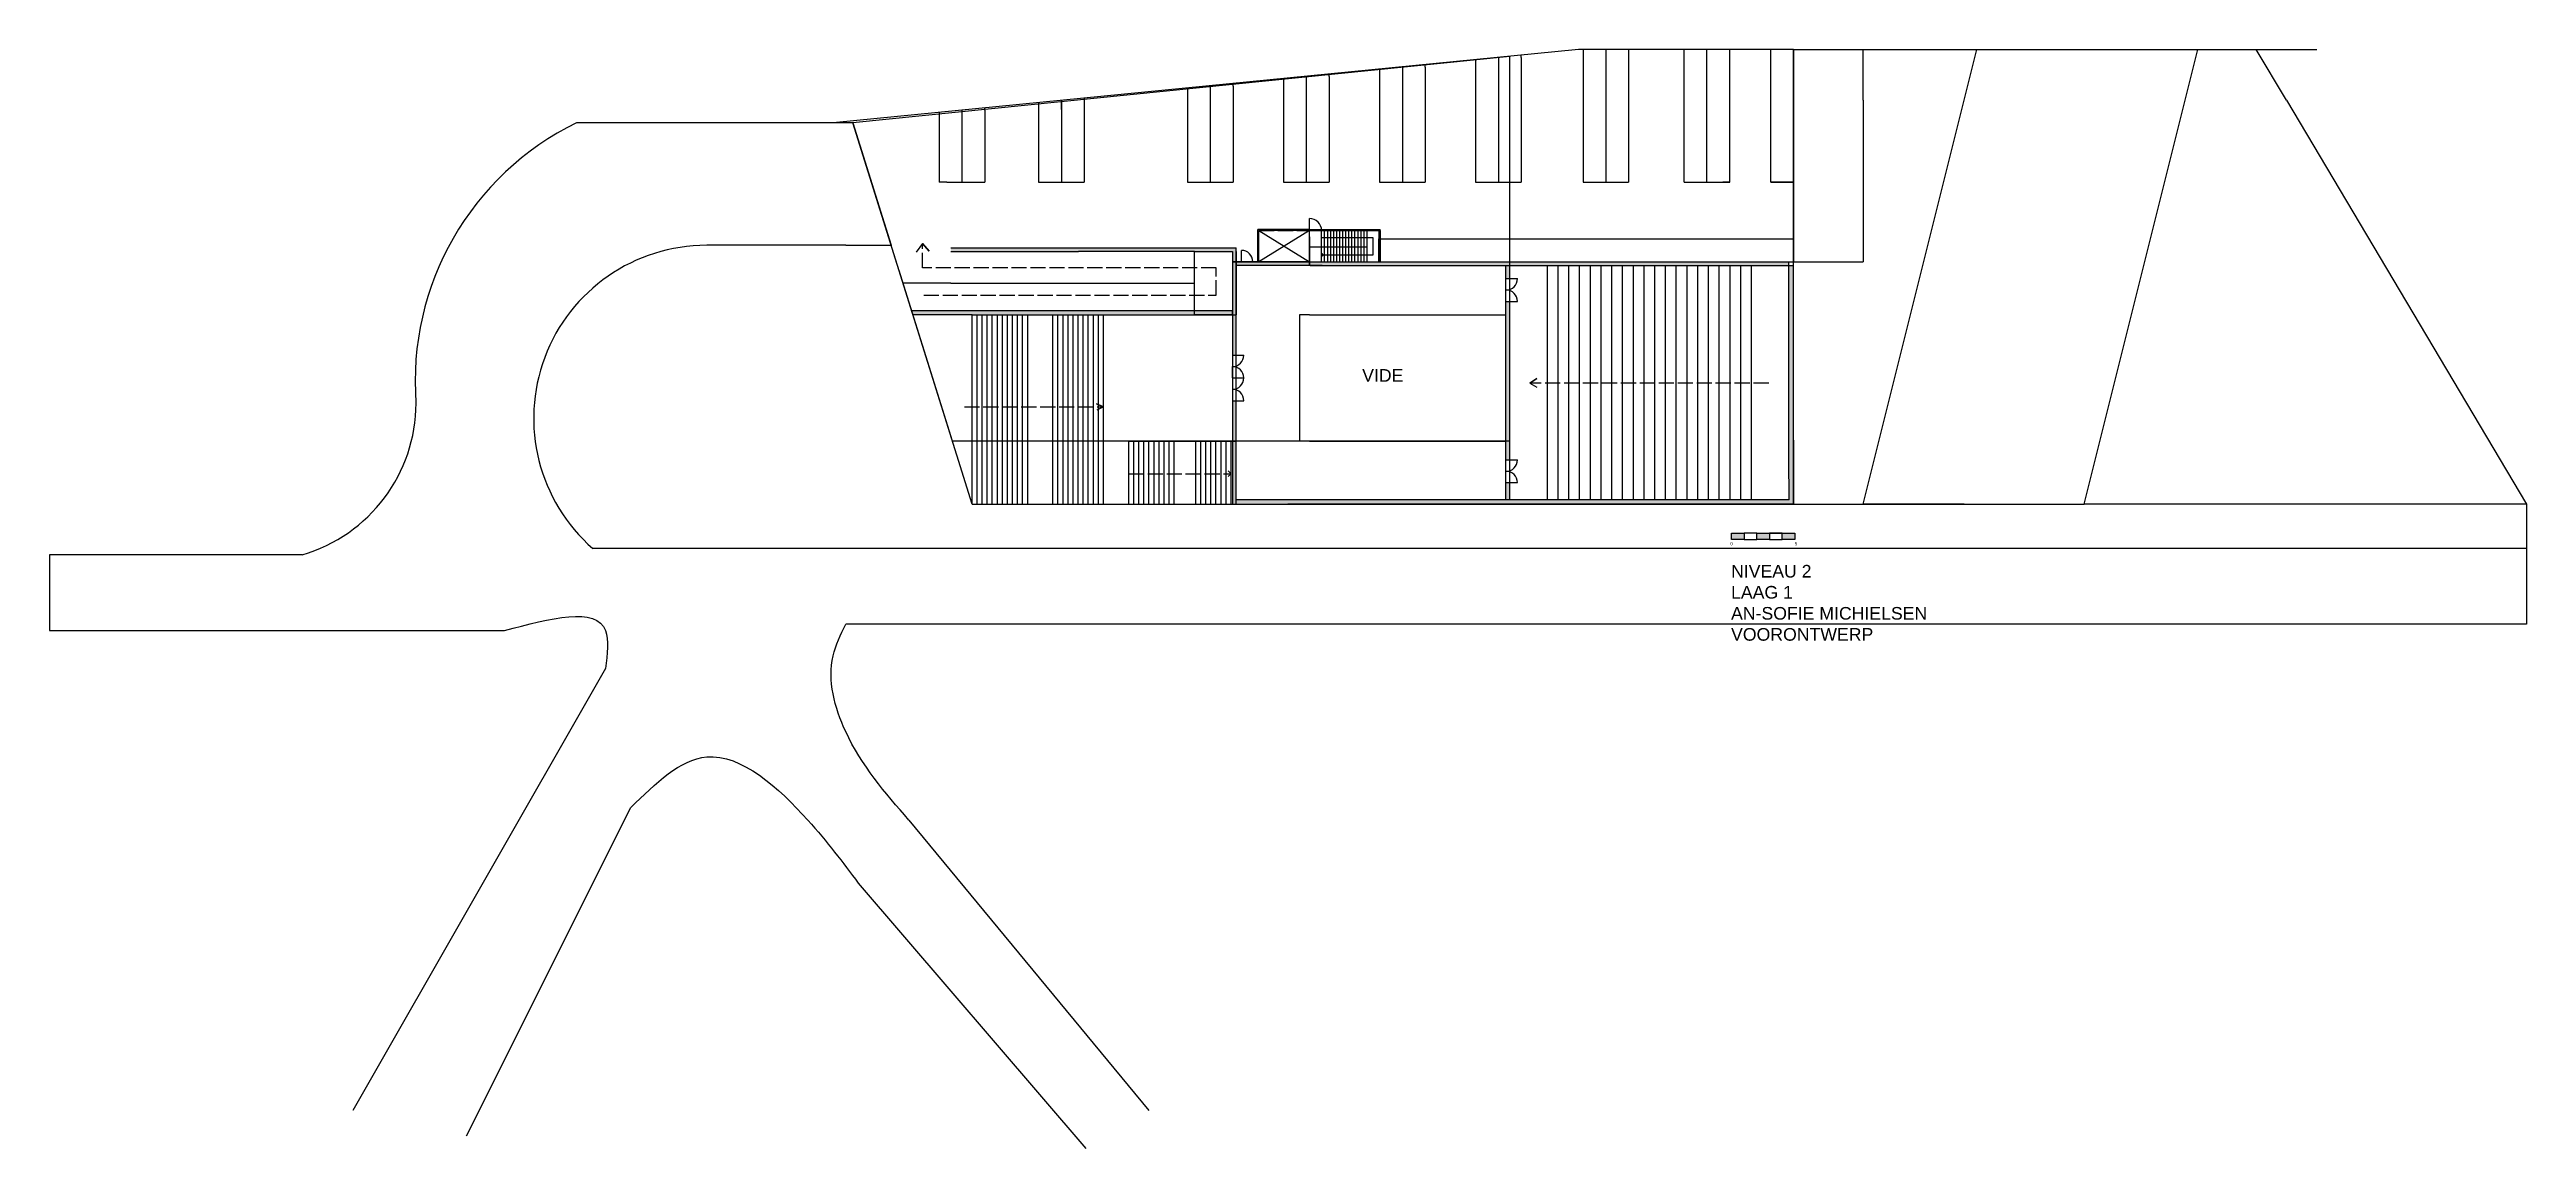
# Model space of a CAD drawing. Header units: millimetres. Extents: x -5657 to 14604, y -1609 to 1885.
# Drawn here: x -3123 to -1163, y 1004 to 1874 of the extents above; entities that cross this region are included whole.
import ezdxf

# ---------------------------------------------------------------- set-up
doc = ezdxf.new("R2010")
doc.units = ezdxf.units.MM
doc.linetypes.add('ACAD_ISO02W100', pattern=[15, 12, -3])
for name, color, linetype in [('gelijkvloers', 7, 'Continuous'), ('laag 2.1', 7, 'Continuous'), ('laag 4.2', 7, 'Continuous')]:
    doc.layers.add(name, color=color, linetype=linetype)
doc.styles.get("Standard").update_dxf_attribs({"font": 'arial.ttf'})

msp = doc.modelspace()

# ---------------------------------------------------------------- texts
at = {"linetype": 'Continuous', "char_height": 2.5, "attachment_point": 1}
for s, width, insert in [('0', 4, (-1793, 1484)), ('5', 9, (-1742, 1484))]:
    msp.add_mtext_dynamic_manual_height_columns(s, width=width, gutter_width=12.5, heights=[0], dxfattribs=dict(at, insert=insert))
at = {"layer": 'gelijkvloers', "linetype": 'Continuous', "ltscale": 2, "insert": (-1792.4, 1466), "char_height": 10, "attachment_point": 1}
msp.add_mtext_dynamic_manual_height_columns('NIVEAU 2\\PLAAG 1\\PAN-SOFIE MICHIELSEN\\PVOORONTWERP', width=323, gutter_width=12.5, heights=[0], dxfattribs=at)
at = {"layer": 'laag 4.2', "linetype": 'Continuous', "insert": (-2084.3, 1621), "char_height": 10, "attachment_point": 1}
msp.add_mtext_dynamic_manual_height_columns('VIDE', width=65.124, gutter_width=12.5, heights=[0], dxfattribs=at)

# ---------------------------------------------------------------- hatches: boundary and pattern name
at = {"linetype": 'Continuous', "transparency": 33554539}
h = msp.add_hatch(color=256, dxfattribs=at)
h.dxf.hatch_style = 1
h.paths.add_polyline_path([(-1782, 1491), (-1792, 1491), (-1792, 1486), (-1782, 1486)])
h.paths.add_polyline_path([(-1762, 1491), (-1772, 1491), (-1772, 1486), (-1762, 1486)])
h.paths.add_polyline_path([(-1742, 1491), (-1752, 1491), (-1752, 1486), (-1742, 1486)])
at = {"layer": 'gelijkvloers', "linetype": 'ACAD_ISO02W100', "transparency": 33554687}
h = msp.add_hatch(color=256, dxfattribs=at)
h.dxf.hatch_style = 1
h.paths.add_polyline_path([(-2184, 1664), (-2187, 1664), (-2187, 1632), (-2184, 1632)])
h.paths.add_polyline_path([(-2184, 1596), (-2187, 1596), (-2187, 1564), (-2184, 1564)])
h.paths.add_polyline_path([(-2184, 1564), (-2187, 1564), (-2187, 1514), (-2184, 1514)])
h.paths.add_polyline_path([(-1743, 1517.5), (-1743, 1696.4), (-1743, 1702.9), (-1746.6, 1702.9), (-1746.6, 1550.5), (-1746.5, 1517.5), (-1967.5, 1517.5), (-2126, 1517.5), (-2184, 1517.5), (-2184, 1514), (-2181, 1514), (-2063, 1514), (-1743, 1514)])
h.paths.add_polyline_path([(-1967.5, 1674.6), (-1970.5, 1674.6), (-1970.5, 1549.1), (-1967.5, 1549.1)], flags=17)
h.paths.add_polyline_path([(-1746.6, 1706), (-2126, 1706), (-2126, 1703), (-2125.5, 1702.9), (-1746.6, 1702.9)])
h.paths.add_polyline_path([(-1967.5, 1702.9), (-1970.5, 1702.9), (-1970.5, 1692.6), (-1967.5, 1692.6)], flags=17)
h.paths.add_polyline_path([(-1967.5, 1531.1), (-1970.5, 1531.1), (-1970.5, 1517.5), (-1967.5, 1517.5)], flags=17)
h.paths.add_polyline_path([(-2126, 1706), (-2184, 1706), (-2184, 1703), (-2129, 1703), (-2126, 1703)])
h.paths.add_polyline_path([(-2126, 1731.6), (-2166, 1731.6), (-2167, 1731.6), (-2167, 1730.6), (-2167, 1725.6), (-2167, 1706), (-2166, 1706), (-2166, 1725.6), (-2166, 1730.6), (-2126, 1730.6)])
h.paths.add_polyline_path([(-2070, 1731.6), (-2071, 1731.6), (-2116.5, 1731.6, -0.026095), (-2116.4, 1730.6), (-2071, 1730.6), (-2071, 1706), (-2070, 1706), (-2070, 1730.6)])
at = {"layer": 'gelijkvloers', "linetype": 'Continuous', "transparency": 33554687}
h = msp.add_hatch(color=256, dxfattribs=at)
h.dxf.hatch_style = 1
h.paths.add_polyline_path([(-2184, 1717), (-2409.8, 1717), (-2409.8, 1714), (-2308.9, 1714), (-2217, 1714), (-2187, 1714), (-2187, 1706), (-2184, 1706)])
h.paths.add_polyline_path([(-2184, 1706), (-2187, 1706), (-2187, 1664), (-2184, 1664)])
h = msp.add_hatch(color=256, dxfattribs=at)
h.dxf.hatch_style = 1
h.paths.add_polyline_path([(-2409.9, 1667), (-2440.8, 1667), (-2439.9, 1664), (-2409.9, 1664)])
h.paths.add_polyline_path([(-2217, 1667), (-2409.9, 1667), (-2409.9, 1664), (-2393, 1664), (-2217, 1664)])
h.paths.add_polyline_path([(-2187, 1667), (-2217, 1667), (-2217, 1664), (-2187, 1664)])

# ---------------------------------------------------------------- linework, layer by layer
at = {"linetype": 'Continuous'}
for p, q in [((-1913, 1874), (-2503, 1816)), ((-1743, 1874), (-1913, 1874)), ((-1743, 1514), (-1743, 1874)), ((-1743, 1874), (-1329, 1874)), ((-1743, 1514), (-1743, 1874)), ((-1743, 1874), (-1743, 1827)), ((-1743, 1874), (-1743, 1827)), ((-1688, 1834), (-1688, 1874)), ((-1608, 1834), (-1598, 1874)), ((-1433, 1834), (-1423, 1874)), ((-1353, 1834), (-1376.8, 1874)), ((-1743, 1827), (-1743, 1827)), ((-1743, 1827), (-1743, 1748)), ((-1688, 1834), (-1688, 1706)), ((-2487.4, 1816), (-2706, 1816)), ((-2393, 1514), (-2487.4, 1816)), ((-1743, 1748), (-1743, 1706)), ((-2126, 1706), (-2126, 1730.6)), ((-1743, 1634.7), (-1743, 1709.7)), ((-1743, 1706), (-1688, 1706)), ((-1743, 1564.7), (-1743, 1634.7)), ((-1743, 1564.7), (-1743, 1514)), ((-2393, 1514), (-2300, 1514)), ((-2393, 1514), (-1743, 1514)), ((-2300, 1514), (-2222, 1514)), ((-2222, 1514), (-2202, 1514)), ((-2202, 1514), (-2126, 1514)), ((-2035, 1514), (-2143, 1514)), ((-1949, 1514), (-2035, 1514)), ((-1819, 1514), (-1949, 1514)), ((-1743, 1514), (-1819, 1514)), ((-1819, 1514), (-1819, 1514)), ((-1792, 1486), (-1792, 1491)), ((-1792, 1491), (-1782, 1491)), ((-1772, 1491), (-1782, 1491)), ((-1782, 1491), (-1782, 1486)), ((-1782, 1491), (-1782, 1486)), ((-1772, 1486), (-1772, 1491)), ((-1772, 1491), (-1742, 1491)), ((-1752, 1491), (-1762, 1491)), ((-1762, 1491), (-1762, 1486)), ((-1752, 1486), (-1752, 1491)), ((-1742, 1491), (-1742, 1486)), ((-1782, 1486), (-1792, 1486)), ((-1782, 1486), (-1772, 1486)), ((-1762, 1486), (-1772, 1486)), ((-1762, 1486), (-1752, 1486)), ((-1742, 1486), (-1752, 1486))]:
    msp.add_line(p, q, dxfattribs=at)
for p, q in [((-1743, 1514), (-1743, 1834)), ((-1688, 1514), (-1608, 1834)), ((-1513, 1514), (-1433, 1834)), ((-1353, 1834), (-1163, 1514)), ((-2493, 1719), (-2603, 1719)), ((-2493, 1719), (-2457.1, 1719)), ((-2450.9, 1699.4), (-2432.5, 1640.2)), ((-2432.5, 1640.2), (-2409.8, 1567.7)), ((-2393, 1514), (-1743, 1514)), ((-1608, 1514), (-1688, 1514)), ((-1433, 1514), (-1513, 1514)), ((-1163, 1514), (-1513, 1514)), ((-1163, 1514), (-1163, 1479)), ((-2923, 1474), (-3123, 1474)), ((-3123, 1474), (-3123, 1414)), ((-2493, 1479), (-2693, 1479)), ((-1163, 1479), (-2493, 1479)), ((-1163, 1479), (-1163, 1419)), ((-3123, 1414), (-2763, 1414)), ((-1163, 1419), (-2493, 1419)), ((-2683, 1384), (-2883, 1034)), ((-2793, 1014), (-2663, 1274)), ((-2443, 1264), (-2253, 1034)), ((-2483, 1214), (-2303, 1004))]:
    msp.add_line(p, q)
msp.add_arc((-2605.9, 1611.4), 227.8, 116.0683, 184.3864, dxfattribs=at)
for centre, radius, start, end in [((-2603, 1582.1), 136.9, 90, 228.8879), ((-2958, 1594), 125, 286.2602, 0)]:
    msp.add_arc(centre, radius, start, end)
for points in [[(-2763, 1414), (-2683, 1414), (-2683, 1384)], [(-2443, 1264), (-2493, 1334), (-2503, 1394), (-2493, 1419)], [(-2663, 1274), (-2603, 1314), (-2523, 1264), (-2483, 1214)]]:
    msp.add_spline(points, degree=3)
at = {"layer": 'gelijkvloers', "linetype": 'Continuous'}
for p, q in [((-2034.5, 1860), (-2034.5, 1862.1)), ((-1994.5, 1866), (-1994.5, 1769)), ((-1976.5, 1867.8), (-1976.5, 1769)), ((-1958.5, 1867.8), (-1958.5, 1869.5)), ((-1958.5, 1867.8), (-1958.5, 1769)), ((-1909.5, 1874), (-1909.5, 1769)), ((-1891.5, 1874), (-1891.5, 1769)), ((-1873.5, 1874), (-1873.5, 1769)), ((-1829.5, 1769), (-1829.5, 1873.5)), ((-1811.5, 1769), (-1811.5, 1873.5)), ((-1793.5, 1769), (-1793.5, 1873.5)), ((-1761, 1769), (-1761, 1874)), ((-2222.5, 1843.6), (-2222.5, 1769)), ((-2204.5, 1845.1), (-2204.5, 1769)), ((-2186.5, 1845.1), (-2186.5, 1847.1)), ((-2186.5, 1845.1), (-2186.5, 1769)), ((-2146.5, 1851), (-2146.5, 1769)), ((-2128.5, 1852.6), (-2128.5, 1769)), ((-2110.5, 1852.6), (-2110.5, 1854.6)), ((-2110.5, 1852.6), (-2110.5, 1769)), ((-2070.5, 1858.5), (-2070.5, 1769)), ((-2052.5, 1860), (-2052.5, 1769)), ((-2034.5, 1860), (-2034.5, 1769)), ((-2419, 1824.3), (-2419, 1769)), ((-2401, 1826), (-2401, 1769)), ((-2383, 1826), (-2383, 1827.8)), ((-2383, 1826), (-2383, 1769)), ((-2340.3, 1832), (-2340.3, 1769)), ((-2322.3, 1826.5), (-2322.3, 1833.8)), ((-2322.3, 1833.8), (-2322.3, 1769)), ((-2304.3, 1835.5), (-2304.3, 1769)), ((-2487.4, 1816), (-2457.1, 1719)), ((-1743, 1822), (-1743, 1804)), ((-1743, 1804), (-1743, 1786)), ((-2413, 1769), (-2419, 1769)), ((-2413, 1769), (-2383, 1769)), ((-2340.3, 1769), (-2304.3, 1769)), ((-2222.5, 1769), (-2186.5, 1769)), ((-2146.5, 1769), (-2110.5, 1769)), ((-2070.5, 1769), (-2034.5, 1769)), ((-1994.5, 1769), (-1958.5, 1769)), ((-1909.5, 1769), (-1873.5, 1769)), ((-1829.5, 1769), (-1793.5, 1769)), ((-1793.5, 1769), (-1799, 1769)), ((-1743, 1769), (-1761, 1769)), ((-1761, 1769), (-1743, 1769)), ((-2167, 1730.6), (-2167, 1731.6)), ((-2166, 1731.6), (-2167, 1731.6)), ((-2167, 1725.6), (-2167, 1730.6)), ((-2167, 1706), (-2167, 1725.6)), ((-2126, 1731.6), (-2166, 1731.6)), ((-2166, 1725.6), (-2166, 1730.6)), ((-2126, 1730.6), (-2166, 1730.6)), ((-2166, 1730.6), (-2126, 1706)), ((-2126, 1730.6), (-2166, 1706)), ((-2166, 1706), (-2166, 1725.6)), ((-2126, 1739.6), (-2126, 1740.2)), ((-2126, 1730.6), (-2126, 1739.6)), ((-2126, 1731.6), (-2071, 1731.6)), ((-2126, 1725.6), (-2126, 1730.6)), ((-2126, 1706), (-2126, 1730.6)), ((-2126, 1730.6), (-2071, 1730.6)), ((-2126, 1725.6), (-2126, 1706)), ((-2116.4, 1706), (-2116.4, 1730.6)), ((-2114, 1706), (-2114, 1730.6)), ((-2111.6, 1706), (-2111.6, 1730.6)), ((-2109.2, 1706), (-2109.2, 1730.6)), ((-2106.8, 1706), (-2106.8, 1730.6)), ((-2104.4, 1706), (-2104.4, 1730.6)), ((-2102, 1706), (-2102, 1730.6)), ((-2099.6, 1706), (-2099.6, 1730.6)), ((-2097.2, 1706), (-2097.2, 1730.6)), ((-2094.8, 1706), (-2094.8, 1730.6)), ((-2092.4, 1706), (-2092.4, 1730.6)), ((-2090, 1706), (-2090, 1730.6)), ((-2087.6, 1706), (-2087.6, 1730.6)), ((-2085.2, 1706), (-2085.2, 1730.6)), ((-2082.8, 1706), (-2082.8, 1730.6)), ((-2080.4, 1706), (-2080.4, 1730.6)), ((-2071, 1731.6), (-2070, 1731.6)), ((-2071, 1730.6), (-2071, 1706)), ((-2070, 1730.6), (-2070, 1731.6)), ((-2070, 1730.6), (-2070, 1706)), ((-2409.8, 1717), (-2184, 1717)), ((-2409.8, 1714), (-2308.9, 1714)), ((-2217, 1714), (-2308.9, 1714)), ((-2217, 1664), (-2217, 1714)), ((-2217, 1714), (-2187, 1714)), ((-2187, 1714), (-2187, 1706)), ((-2187, 1706), (-1743, 1706)), ((-2167, 1706), (-2187, 1706)), ((-2187, 1706), (-2187, 1664)), ((-2184, 1664), (-2184, 1717)), ((-2184, 1714), (-2184, 1706)), ((-2184, 1706), (-2184, 1664)), ((-2179.8, 1706), (-2179.8, 1715)), ((-2126, 1706), (-2166, 1706)), ((-2080.4, 1717.6), (-2126, 1717.6)), ((-2126, 1703), (-2126, 1706)), ((-2126, 1706), (-2126, 1703)), ((-2075.5, 1724.8), (-2116.4, 1724.8)), ((-2116.4, 1711.4), (-2115.4, 1712.2)), ((-2115.4, 1712.2), (-2116.4, 1711.4)), ((-2116.4, 1711.4), (-2075.5, 1711.4)), ((-2116.4, 1711.4), (-2115.4, 1710.4)), ((-2075.5, 1711.4), (-2075.5, 1724.8)), ((-2071, 1706), (-2071, 1724)), ((-2071, 1706), (-2071, 1724)), ((-2070, 1724), (-1743, 1724)), ((-1746.6, 1550.5), (-1746.6, 1706)), ((-1743, 1696.4), (-1743, 1706)), ((-2409.9, 1689), (-2447.7, 1689)), ((-2409.9, 1689), (-2217, 1689)), ((-2129, 1703), (-2184, 1703)), ((-2126, 1703), (-2129, 1703)), ((-2125.5, 1702.9), (-2126, 1703)), ((-2116, 1702.9), (-2125.5, 1702.9)), ((-2125.5, 1702.9), (-1743, 1702.9)), ((-1970.5, 1517.5), (-1970.5, 1703)), ((-1970.5, 1692.6), (-1961.5, 1692.6)), ((-1967.5, 1517.5), (-1967.5, 1703)), ((-1938, 1703), (-1938, 1517.5)), ((-1929.5, 1703), (-1929.5, 1517.5)), ((-1921, 1703), (-1921, 1517.5)), ((-1912.5, 1703), (-1912.5, 1517.5)), ((-1904, 1703), (-1904, 1517.5)), ((-1895.5, 1703), (-1895.5, 1517.5)), ((-1887, 1703), (-1887, 1517.5)), ((-1878.5, 1703), (-1878.5, 1517.5)), ((-1870, 1703), (-1870, 1517.5)), ((-1861.5, 1703), (-1861.5, 1517.5)), ((-1853, 1703), (-1853, 1517.5)), ((-1844.5, 1703), (-1844.5, 1517.5)), ((-1836, 1703), (-1836, 1517.5)), ((-1827.5, 1703), (-1827.5, 1517.5)), ((-1819, 1703), (-1819, 1517.5)), ((-1810.5, 1703), (-1810.5, 1517.5)), ((-1802, 1703), (-1802, 1517.5)), ((-1793.5, 1703), (-1793.5, 1517.5)), ((-1785, 1703), (-1785, 1517.5)), ((-1776.5, 1703), (-1776.5, 1517.5)), ((-1743, 1514), (-1743, 1696.4)), ((-2187, 1667), (-2440.8, 1667)), ((-2187, 1664), (-2187, 1667)), ((-2187, 1667), (-2187, 1514)), ((-1970.5, 1674.6), (-1961.5, 1674.6)), ((-2393, 1664), (-2439.9, 1664)), ((-2393, 1514), (-2393, 1664)), ((-2393, 1664), (-2187, 1664)), ((-2389, 1514), (-2389, 1664)), ((-2385, 1514), (-2385, 1664)), ((-2381, 1514), (-2381, 1664)), ((-2377, 1514), (-2377, 1664)), ((-2373, 1514), (-2373, 1664)), ((-2369, 1514), (-2369, 1664)), ((-2365, 1514), (-2365, 1664)), ((-2361, 1514), (-2361, 1664)), ((-2357, 1514), (-2357, 1664)), ((-2353, 1514), (-2353, 1664)), ((-2349, 1514), (-2349, 1664)), ((-2329, 1514), (-2329, 1664)), ((-2325, 1514), (-2325, 1664)), ((-2321, 1514), (-2321, 1664)), ((-2317, 1514), (-2317, 1664)), ((-2313, 1514), (-2313, 1664)), ((-2313, 1514), (-2313, 1664)), ((-2309, 1514), (-2309, 1664)), ((-2305, 1514), (-2305, 1664)), ((-2301, 1514), (-2301, 1664)), ((-2297, 1514), (-2297, 1664)), ((-2293, 1514), (-2293, 1664)), ((-2289, 1514), (-2289, 1664)), ((-2187, 1664), (-2217, 1664)), ((-2187, 1664), (-2184, 1664)), ((-2187, 1664), (-2187, 1614)), ((-2184, 1514), (-2184, 1664)), ((-2126, 1664), (-2134, 1664)), ((-2134, 1664), (-2134, 1564.2)), ((-2126, 1664), (-1970.5, 1664)), ((-2187, 1632), (-2178, 1632)), ((-2187, 1614), (-2187, 1623)), ((-2187, 1614), (-2187, 1605)), ((-2187, 1614), (-2178, 1614)), ((-2187, 1614), (-2178, 1614)), ((-2187, 1596), (-2178, 1596)), ((-2269, 1514), (-2269, 1564)), ((-2269, 1564), (-2184, 1564)), ((-2265, 1514), (-2265, 1564)), ((-2261, 1514), (-2261, 1564)), ((-2257, 1514), (-2257, 1564)), ((-2253, 1514), (-2253, 1564)), ((-2249, 1514), (-2249, 1564)), ((-2245, 1514), (-2245, 1564)), ((-2245, 1514), (-2245, 1564)), ((-2241, 1514), (-2241, 1564)), ((-2241, 1514), (-2241, 1564)), ((-2237, 1514), (-2237, 1564)), ((-2233, 1514), (-2233, 1564)), ((-2233, 1514), (-2233, 1564)), ((-2216, 1514), (-2216, 1564)), ((-2212, 1514), (-2212, 1564)), ((-2208, 1514), (-2208, 1564)), ((-2204, 1514), (-2204, 1564)), ((-2200, 1514), (-2200, 1564)), ((-2196, 1514), (-2196, 1564)), ((-2192, 1514), (-2192, 1564)), ((-2188, 1514), (-2188, 1564)), ((-2184, 1514), (-2184, 1564)), ((-2134, 1564.2), (-2126, 1564.2)), ((-2126, 1564), (-1970.5, 1564)), ((-1970.5, 1549.1), (-1961.5, 1549.1)), ((-1746.5, 1517.5), (-1746.6, 1550.5)), ((-1970.5, 1531.1), (-1961.5, 1531.1)), ((-2187, 1514), (-2184, 1514)), ((-2126, 1517.5), (-2184, 1517.5)), ((-2184, 1514), (-2181, 1514)), ((-1746.5, 1517.5), (-2126, 1517.5)), ((-2126, 1514), (-1743, 1514)), ((-2063, 1517.5), (-2093, 1517.5)), ((-1746.5, 1517.5), (-1967.5, 1517.5)), ((-1743, 1514), (-1743, 1517.5)), ((-1743, 1514), (-1513, 1514))]:
    msp.add_line(p, q, dxfattribs=at)
at = {"layer": 'gelijkvloers', "linetype": 'ACAD_ISO02W100'}
for p, q in [((-2487.4, 1816), (-2482, 1798.8)), ((-1743, 1747.5), (-1743, 1765.5)), ((-2166, 1730.6), (-2126, 1730.6)), ((-2432.3, 1720.5), (-2437.3, 1713.6)), ((-2432.3, 1701.1), (-2432.3, 1720.5)), ((-2432.3, 1720.5), (-2426.9, 1714.4)), ((-2426.9, 1714.4), (-2432.3, 1720.5)), ((-2199.8, 1701.1), (-2432.3, 1701.1)), ((-2199.8, 1679.4), (-2199.8, 1701.1)), ((-2431.2, 1679.4), (-2199.8, 1679.4)), ((-1951.7, 1609.8), (-1946.2, 1613.6)), ((-1946.2, 1613.6), (-1951.7, 1609.8)), ((-1762.6, 1609.8), (-1951.7, 1609.8)), ((-1951.7, 1609.8), (-1946.2, 1606.6)), ((-2399.1, 1591), (-2289, 1591)), ((-2289, 1591), (-2294.5, 1593.5)), ((-2294.5, 1593.5), (-2289, 1591)), ((-2289, 1591), (-2294.4, 1588.5)), ((-2269, 1538), (-2188, 1538)), ((-2188, 1538), (-2190.4, 1540.4)), ((-2190.4, 1540.4), (-2188, 1538)), ((-2188, 1538), (-2190.4, 1536)), ((-2393, 1514), (-2063, 1514)), ((-2289, 1514), (-2242, 1514))]:
    msp.add_line(p, q, dxfattribs=at)
at = {"layer": 'gelijkvloers', "linetype": 'Continuous'}
for centre, radius, start, end in [((-2126, 1730.6), 9.6, 0, 90), ((-2179.8, 1706), 9, 0, 90), ((-1970.5, 1692.6), 9, 270, 0), ((-1970.5, 1674.6), 9, 0, 90), ((-2187, 1632), 9, 270, 0), ((-2187, 1614), 9, 0, 90), ((-2187, 1614), 9, 270, 0), ((-2187, 1596), 9, 0, 90), ((-1970.5, 1549.1), 9, 270, 0), ((-1970.5, 1531.1), 9, 0, 90)]:
    msp.add_arc(centre, radius, start, end, dxfattribs=at)
at = {"layer": 'laag 2.1', "linetype": 'Continuous'}
for p, q in [((-1967.5, 1868.5), (-2487.4, 1816)), ((-1967.5, 1564), (-1967.5, 1868.5)), ((-2408.6, 1564), (-2487.4, 1816)), ((-1967.5, 1564), (-2408.6, 1564))]:
    msp.add_line(p, q, dxfattribs=at)

msp.set_redraw_order([(e.dxf.handle, doc.entitydb.next_handle()) for e in msp.query("TEXT MTEXT ATTDEF DIMENSION ARC_DIMENSION")])  # texts and dimensions are drawn at this point

doc.saveas('drawing.dxf')
